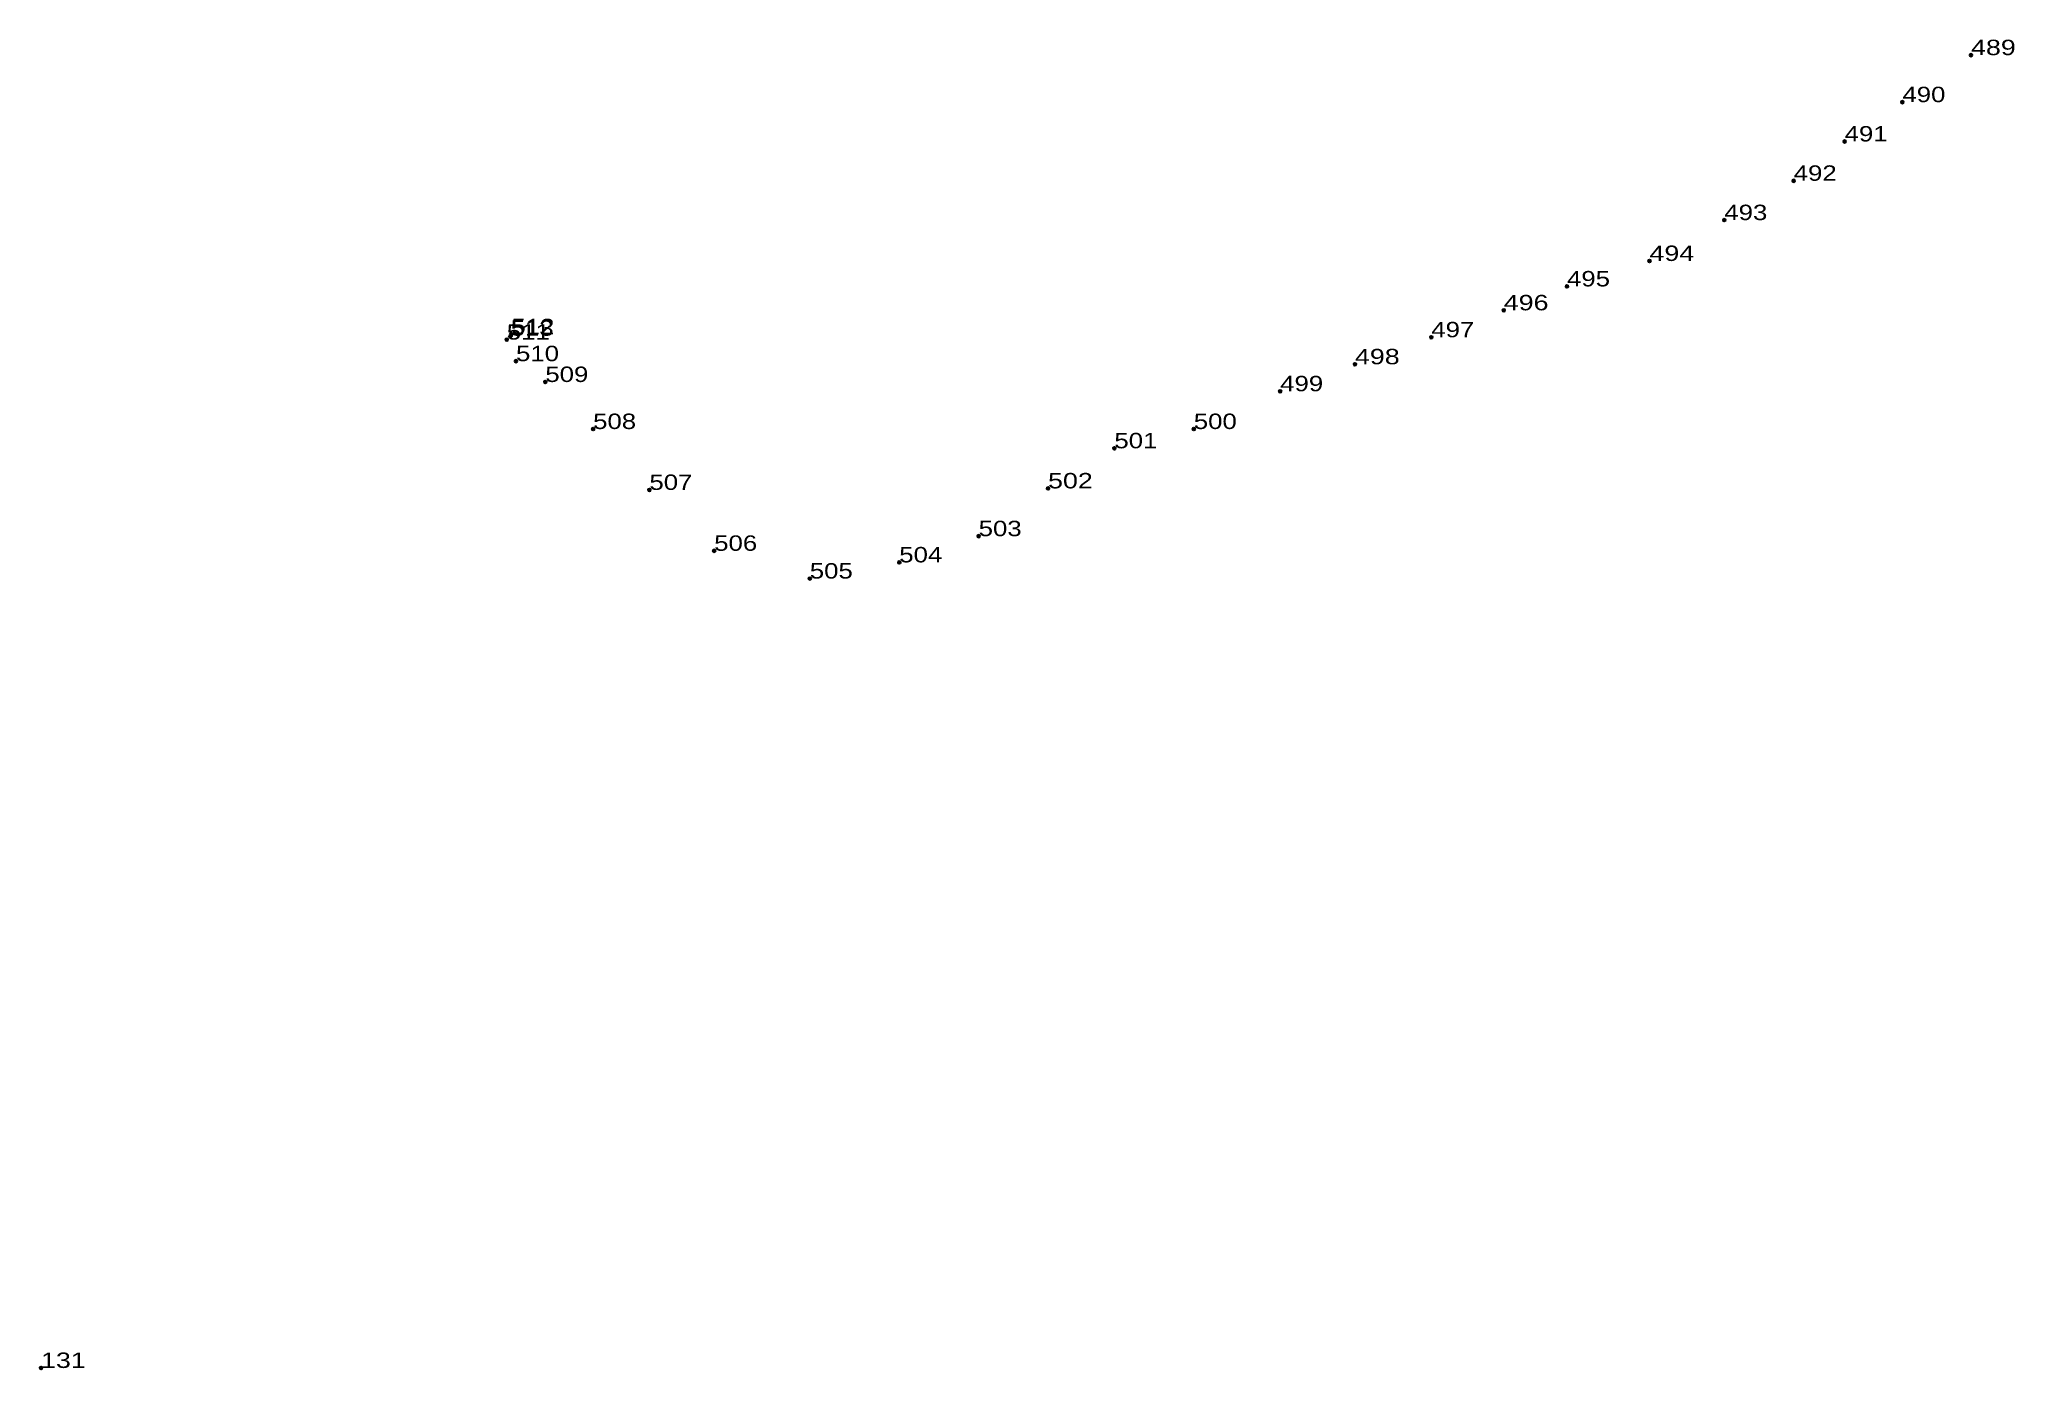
# Model space of a CAD drawing. Header units: metres. Extents: x 545293 to 553149, y 1818298 to 1839666.
# Drawn here: x 551650.49 to 551676.1, y 1818412.34 to 1818429.59 of the extents above; entities that cross this region are included whole.
import ezdxf

# ---------------------------------------------------------------- set-up
doc = ezdxf.new("R2010")
doc.units = ezdxf.units.M
doc.header["$LTSCALE"] = 0.08
doc.header["$PDMODE"] = 32
doc.header["$PDSIZE"] = 0.04
doc.layers.add('12', color=7, linetype='Continuous', lineweight=13)
doc.layers.add('7', color=7, linetype='Continuous')

msp = doc.modelspace()

# ---------------------------------------------------------------- texts
at = {"layer": '12'}
for s, width, p in [('489', 1.3, (551675.54, 1818429.39)), ('490', 1.25, (551674.65, 1818428.78)), ('491', 1.25, (551673.9, 1818428.27)), ('492', 1.25, (551673.24, 1818427.76)), ('493', 1.25, (551672.34, 1818427.25)), ('494', 1.3, (551671.37, 1818426.72)), ('495', 1.25, (551670.3, 1818426.39)), ('496', 1.3, (551669.48, 1818426.08)), ('511', 1.25, (551656.55, 1818425.7)), ('513', 1.25, (551656.6, 1818425.75)), ('512', 1.25, (551656.61, 1818425.77)), ('497', 1.25, (551668.54, 1818425.73)), ('510', 1.25, (551656.67, 1818425.42)), ('498', 1.3, (551667.55, 1818425.38)), ('509', 1.25, (551657.05, 1818425.15)), ('499', 1.25, (551666.58, 1818425.03)), ('508', 1.25, (551657.67, 1818424.54)), ('500', 1.25, (551665.46, 1818424.54)), ('501', 1.25, (551664.43, 1818424.29)), ('507', 1.25, (551658.4, 1818423.75)), ('502', 1.3, (551663.57, 1818423.77)), ('503', 1.25, (551662.67, 1818423.15)), ('506', 1.25, (551659.24, 1818422.96)), ('504', 1.25, (551661.64, 1818422.81)), ('505', 1.25, (551660.48, 1818422.6)), ('131', 1.3, (551650.51, 1818412.36))]:
    msp.add_text(s, height=0.2, dxfattribs=dict(at, width=width)).set_placement(p)

# ---------------------------------------------------------------- linework, layer by layer
at = {"layer": '7'}
for p in [(551675.54, 1818429.39), (551674.65, 1818428.78), (551673.9, 1818428.27), (551673.24, 1818427.76), (551672.34, 1818427.25), (551671.37, 1818426.72), (551670.3, 1818426.39), (551669.48, 1818426.08), (551656.55, 1818425.7), (551656.6, 1818425.75), (551656.61, 1818425.77), (551668.54, 1818425.73), (551656.67, 1818425.42), (551667.55, 1818425.38), (551657.05, 1818425.15), (551666.58, 1818425.03), (551657.67, 1818424.54), (551665.46, 1818424.54), (551664.43, 1818424.29), (551658.4, 1818423.75), (551663.57, 1818423.77), (551662.67, 1818423.15), (551659.24, 1818422.96), (551661.64, 1818422.81), (551660.48, 1818422.6), (551650.51, 1818412.36)]:
    msp.add_point(p, dxfattribs=at)

msp.set_redraw_order([(e.dxf.handle, doc.entitydb.next_handle()) for e in msp.query("TEXT MTEXT ATTDEF DIMENSION ARC_DIMENSION")])  # texts and dimensions are drawn at this point

doc.saveas('drawing.dxf')
